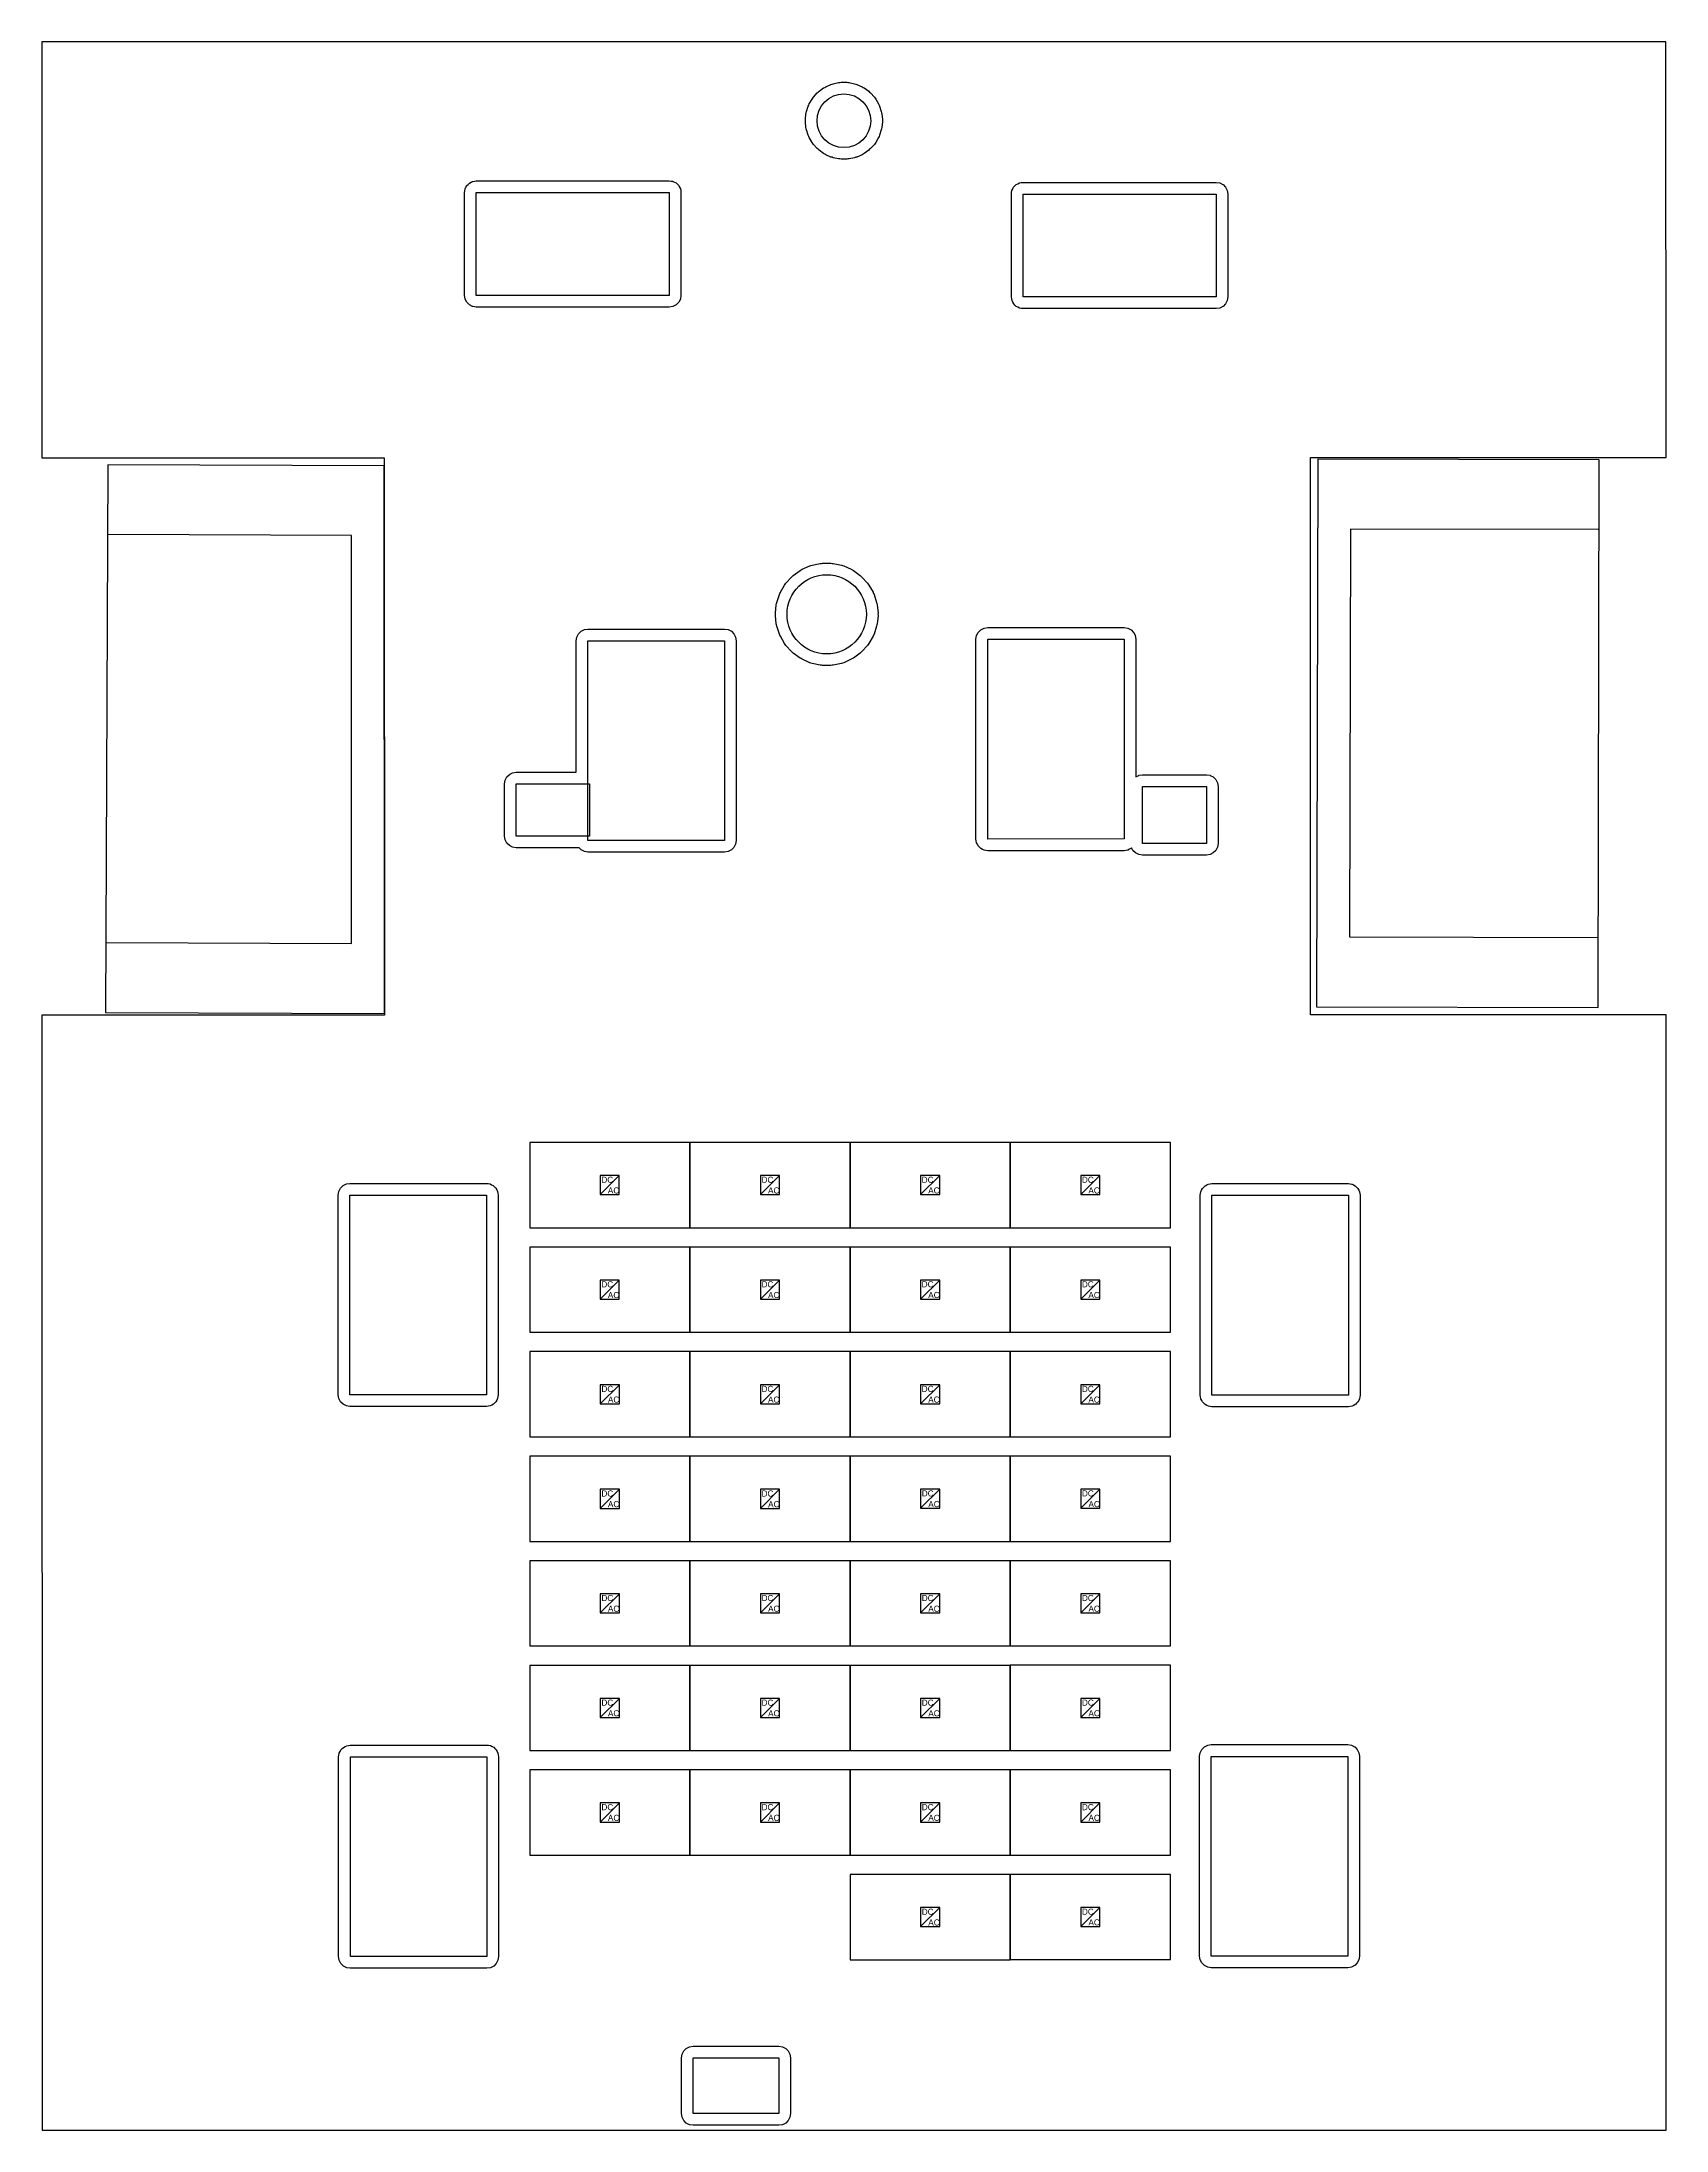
# Model space of a CAD drawing. Header units: feet. Extents: x -34.6 to 35.2, y -3.5 to 86.2.
import ezdxf

# ---------------------------------------------------------------- set-up
doc = ezdxf.new("R2010")
doc.units = ezdxf.units.FT
for name, color, linetype in [('Buildings', 7, 'CONTINUOUS'), ('Modules', 7, 'CONTINUOUS'), ('Obstructions', 7, 'CONTINUOUS'), ('Setbacks', 7, 'CONTINUOUS')]:
    doc.layers.add(name, color=color, linetype=linetype)

msp = doc.modelspace()

# ---------------------------------------------------------------- texts
at = {"layer": 'Modules'}
for s, p in [('DC', (-10.571, 37.205)), ('AC', (-10.292, 36.746)), ('DC', (-3.687, 37.205)), ('AC', (-3.408, 36.746)), ('DC', (3.196, 37.205)), ('AC', (3.475, 36.746)), ('DC', (10.079, 37.205)), ('AC', (10.358, 36.746)), ('DC', (-10.571, 32.709)), ('AC', (-10.292, 32.25)), ('DC', (-3.687, 32.709)), ('AC', (-3.408, 32.25)), ('DC', (3.196, 32.713)), ('AC', (3.475, 32.253)), ('DC', (10.079, 32.713)), ('AC', (10.358, 32.253)), ('DC', (-10.568, 28.217)), ('AC', (-10.289, 27.757)), ('DC', (-3.687, 28.217)), ('AC', (-3.408, 27.757)), ('DC', (3.196, 28.217)), ('AC', (3.475, 27.757)), ('DC', (10.079, 28.217)), ('AC', (10.358, 27.757)), ('DC', (-10.568, 23.721)), ('AC', (-10.289, 23.262)), ('DC', (-3.684, 23.721)), ('AC', (-3.405, 23.262)), ('DC', (3.199, 23.725)), ('AC', (3.478, 23.265)), ('DC', (10.082, 23.725)), ('AC', (10.361, 23.265)), ('DC', (-10.568, 19.229)), ('AC', (-10.289, 18.769)), ('DC', (-3.684, 19.229)), ('AC', (-3.405, 18.769)), ('DC', (3.199, 19.229)), ('AC', (3.478, 18.769)), ('DC', (10.082, 19.229)), ('AC', (10.361, 18.769)), ('DC', (-10.568, 14.733)), ('AC', (-10.289, 14.274)), ('DC', (-3.684, 14.733)), ('AC', (-3.405, 14.274)), ('DC', (3.199, 14.733)), ('AC', (3.478, 14.274)), ('DC', (10.082, 14.736)), ('AC', (10.361, 14.277)), ('DC', (-10.568, 10.241)), ('AC', (-10.289, 9.781)), ('DC', (-3.684, 10.241)), ('AC', (-3.405, 9.781)), ('DC', (3.199, 10.241)), ('AC', (3.478, 9.781)), ('DC', (10.082, 10.241)), ('AC', (10.361, 9.781)), ('DC', (3.199, 5.745)), ('AC', (3.478, 5.285)), ('DC', (10.082, 5.748)), ('AC', (10.361, 5.289))]:
    msp.add_text(s, height=0.2625, rotation=0.00696, dxfattribs=at).set_placement(p)

# ---------------------------------------------------------------- linework, layer by layer
at = {"layer": 'Buildings', "color": 252}
for p, q in [((35.179, 86.244), (-34.619, 86.236)), ((-34.619, 86.236), (-34.617, 68.368)), ((35.181, 68.377), (35.179, 86.244)), ((-34.617, 68.368), (-19.9, 68.37)), ((-19.9, 68.37), (-19.897, 44.413)), ((19.901, 68.375), (35.181, 68.377)), ((19.904, 44.418), (19.901, 68.375)), ((20.215, 68.309), (20.164, 44.77)), ((32.311, 68.283), (20.215, 68.309)), ((32.26, 44.744), (32.311, 68.283)), ((-31.781, 68.067), (-31.881, 44.529)), ((-19.9, 68.017), (-31.781, 68.067)), ((-19.897, 44.478), (-19.9, 68.017)), ((-19.897, 44.413), (-34.614, 44.411)), ((-34.614, 44.411), (-34.608, -3.513)), ((-31.881, 44.529), (-19.897, 44.478)), ((35.184, 44.42), (19.904, 44.418)), ((20.164, 44.77), (32.26, 44.744)), ((35.19, -3.505), (35.184, 44.42)), ((-34.608, -3.513), (35.19, -3.505))]:
    msp.add_line(p, q, dxfattribs=at)
at = {"layer": 'Modules', "color": 254}
for p, q in [((-6.768, 38.937), (-13.652, 38.936)), ((-13.652, 38.936), (-13.651, 35.276)), ((0.115, 38.937), (-6.768, 38.936)), ((-6.768, 35.277), (-6.768, 38.937)), ((-6.768, 38.936), (-6.768, 35.276)), ((6.998, 38.937), (0.115, 38.936)), ((0.115, 35.277), (0.115, 38.937)), ((0.115, 38.936), (0.116, 35.276)), ((6.999, 35.277), (6.998, 38.937)), ((13.882, 38.937), (6.998, 38.936)), ((6.998, 38.936), (6.999, 35.276)), ((13.882, 35.277), (13.882, 38.937)), ((-9.8, 37.517), (-10.62, 37.517)), ((-10.62, 37.517), (-10.62, 36.696)), ((-10.62, 36.696), (-9.8, 37.517)), ((-9.8, 36.696), (-9.8, 37.517)), ((-2.916, 37.517), (-3.737, 37.517)), ((-3.737, 37.517), (-3.736, 36.696)), ((-3.736, 36.696), (-2.916, 37.517)), ((-2.916, 36.696), (-2.916, 37.517)), ((3.967, 37.517), (3.147, 37.517)), ((3.147, 37.517), (3.147, 36.696)), ((3.147, 36.696), (3.967, 37.517)), ((3.967, 36.696), (3.967, 37.517)), ((10.85, 37.517), (10.03, 37.517)), ((10.03, 37.517), (10.03, 36.696)), ((10.03, 36.696), (10.85, 37.517)), ((10.85, 36.696), (10.85, 37.517)), ((-10.62, 36.696), (-9.8, 36.696)), ((-3.736, 36.696), (-2.916, 36.696)), ((3.147, 36.696), (3.967, 36.696)), ((10.03, 36.696), (10.85, 36.696)), ((-13.651, 35.276), (-6.768, 35.277)), ((-6.768, 35.276), (0.115, 35.277)), ((0.116, 35.276), (6.999, 35.277)), ((6.999, 35.276), (13.882, 35.277)), ((-13.652, 34.441), (-13.651, 30.78)), ((-6.768, 34.441), (-13.652, 34.441)), ((-6.768, 30.781), (-6.768, 34.441)), ((-6.768, 34.441), (-6.768, 30.78)), ((0.115, 34.441), (-6.768, 34.441)), ((6.998, 34.445), (0.115, 34.444)), ((0.115, 34.444), (0.116, 30.783)), ((0.115, 30.781), (0.115, 34.441)), ((6.999, 30.784), (6.998, 34.445)), ((13.882, 34.445), (6.998, 34.444)), ((6.998, 34.444), (6.999, 30.783)), ((13.882, 30.784), (13.882, 34.445)), ((-9.8, 33.021), (-10.62, 33.021)), ((-10.62, 33.021), (-10.62, 32.2)), ((-10.62, 32.2), (-9.8, 33.021)), ((-9.8, 32.201), (-9.8, 33.021)), ((-2.916, 33.021), (-3.737, 33.021)), ((-3.737, 33.021), (-3.736, 32.2)), ((-3.736, 32.2), (-2.916, 33.021)), ((-2.916, 32.201), (-2.916, 33.021)), ((3.967, 33.024), (3.147, 33.024)), ((3.147, 33.024), (3.147, 32.204)), ((3.147, 32.204), (3.967, 33.024)), ((3.967, 32.204), (3.967, 33.024)), ((10.85, 33.024), (10.03, 33.024)), ((10.03, 33.024), (10.03, 32.204)), ((10.03, 32.204), (10.85, 33.024)), ((10.85, 32.204), (10.85, 33.024)), ((-10.62, 32.2), (-9.8, 32.201)), ((-3.736, 32.2), (-2.916, 32.201)), ((3.147, 32.204), (3.967, 32.204)), ((10.03, 32.204), (10.85, 32.204)), ((-13.651, 30.78), (-6.768, 30.781)), ((-6.768, 30.78), (0.115, 30.781)), ((0.116, 30.783), (6.999, 30.784)), ((6.999, 30.783), (13.882, 30.784)), ((-6.765, 29.949), (-13.649, 29.948)), ((-13.649, 29.948), (-13.648, 26.288)), ((0.115, 29.949), (-6.768, 29.948)), ((-6.768, 29.948), (-6.768, 26.288)), ((-6.765, 26.288), (-6.765, 29.949)), ((6.998, 29.949), (0.115, 29.948)), ((0.115, 26.288), (0.115, 29.949)), ((0.115, 29.948), (0.116, 26.288)), ((13.882, 29.949), (6.998, 29.948)), ((6.999, 26.288), (6.998, 29.949)), ((6.998, 29.948), (6.999, 26.288)), ((13.882, 26.288), (13.882, 29.949)), ((-9.797, 28.529), (-10.617, 28.528)), ((-10.617, 27.708), (-9.797, 28.529)), ((-10.617, 28.528), (-10.617, 27.708)), ((-9.797, 27.708), (-9.797, 28.529)), ((-2.916, 28.529), (-3.737, 28.528)), ((-3.737, 28.528), (-3.736, 27.708)), ((-3.736, 27.708), (-2.916, 28.529)), ((-2.916, 27.708), (-2.916, 28.529)), ((3.967, 28.529), (3.147, 28.528)), ((3.147, 27.708), (3.967, 28.529)), ((3.147, 28.528), (3.147, 27.708)), ((3.967, 27.708), (3.967, 28.529)), ((10.85, 28.529), (10.03, 28.528)), ((10.03, 27.708), (10.85, 28.529)), ((10.03, 28.528), (10.03, 27.708)), ((10.85, 27.708), (10.85, 28.529)), ((-10.617, 27.708), (-9.797, 27.708)), ((-3.736, 27.708), (-2.916, 27.708)), ((3.147, 27.708), (3.967, 27.708)), ((10.03, 27.708), (10.85, 27.708)), ((-13.648, 26.288), (-6.765, 26.288)), ((-6.768, 26.288), (0.115, 26.288)), ((0.116, 26.288), (6.999, 26.288)), ((6.999, 26.288), (13.882, 26.288)), ((-6.765, 25.453), (-13.649, 25.452)), ((-13.649, 25.452), (-13.648, 21.792)), ((-6.765, 21.793), (-6.765, 25.453)), ((0.118, 25.453), (-6.765, 25.452)), ((-6.765, 25.452), (-6.765, 21.792)), ((7.001, 25.457), (0.118, 25.456)), ((0.118, 25.456), (0.118, 21.795)), ((0.118, 21.793), (0.118, 25.453)), ((7.002, 21.796), (7.001, 25.457)), ((13.885, 25.457), (7.001, 25.456)), ((7.001, 25.456), (7.002, 21.795)), ((13.885, 21.796), (13.885, 25.457)), ((-9.797, 24.033), (-10.617, 24.033)), ((-10.617, 24.033), (-10.617, 23.212)), ((-10.617, 23.212), (-9.797, 24.033)), ((-9.797, 23.212), (-9.797, 24.033)), ((-2.913, 24.033), (-3.734, 24.033)), ((-3.734, 24.033), (-3.734, 23.212)), ((-3.734, 23.212), (-2.913, 24.033)), ((-2.913, 23.212), (-2.913, 24.033)), ((3.97, 24.036), (3.15, 24.036)), ((3.15, 24.036), (3.15, 23.216)), ((3.15, 23.216), (3.97, 24.036)), ((3.97, 23.216), (3.97, 24.036)), ((10.853, 24.036), (10.033, 24.036)), ((10.033, 24.036), (10.033, 23.216)), ((10.033, 23.216), (10.853, 24.036)), ((10.853, 23.216), (10.853, 24.036)), ((-10.617, 23.212), (-9.797, 23.212)), ((-3.734, 23.212), (-2.913, 23.212)), ((3.15, 23.216), (3.97, 23.216)), ((10.033, 23.216), (10.853, 23.216)), ((-13.648, 21.792), (-6.765, 21.793)), ((-6.765, 21.792), (0.118, 21.793)), ((0.118, 21.795), (7.002, 21.796)), ((7.002, 21.795), (13.885, 21.796)), ((-6.765, 20.961), (-13.649, 20.96)), ((-13.649, 20.96), (-13.648, 17.3)), ((0.118, 20.961), (-6.765, 20.96)), ((-6.765, 17.3), (-6.765, 20.961)), ((-6.765, 20.96), (-6.765, 17.3)), ((7.001, 20.961), (0.118, 20.96)), ((0.118, 17.3), (0.118, 20.961)), ((0.118, 20.96), (0.118, 17.3)), ((13.885, 20.961), (7.001, 20.96)), ((7.002, 17.3), (7.001, 20.961)), ((7.001, 20.96), (7.002, 17.3)), ((13.885, 17.3), (13.885, 20.961)), ((-9.797, 19.54), (-10.617, 19.54)), ((-10.617, 19.54), (-10.617, 18.72)), ((-10.617, 18.72), (-9.797, 19.54)), ((-9.797, 18.72), (-9.797, 19.54)), ((-2.913, 19.54), (-3.734, 19.54)), ((-3.734, 19.54), (-3.734, 18.72)), ((-3.734, 18.72), (-2.913, 19.54)), ((-2.913, 18.72), (-2.913, 19.54)), ((3.97, 19.54), (3.15, 19.54)), ((3.15, 19.54), (3.15, 18.72)), ((3.15, 18.72), (3.97, 19.54)), ((3.97, 18.72), (3.97, 19.54)), ((10.853, 19.54), (10.033, 19.54)), ((10.033, 19.54), (10.033, 18.72)), ((10.033, 18.72), (10.853, 19.54)), ((10.853, 18.72), (10.853, 19.54)), ((-10.617, 18.72), (-9.797, 18.72)), ((-3.734, 18.72), (-2.913, 18.72)), ((3.15, 18.72), (3.97, 18.72)), ((10.033, 18.72), (10.853, 18.72)), ((-13.648, 17.3), (-6.765, 17.3)), ((-6.765, 17.3), (0.118, 17.3)), ((0.118, 17.3), (7.002, 17.3)), ((7.002, 17.3), (13.885, 17.3)), ((-6.765, 16.465), (-13.649, 16.464)), ((-13.649, 16.464), (-13.648, 12.804)), ((-6.765, 12.804), (-6.765, 16.465)), ((0.118, 16.465), (-6.765, 16.464)), ((-6.765, 16.464), (-6.765, 12.804)), ((0.118, 12.804), (0.118, 16.465)), ((7.001, 16.465), (0.118, 16.464)), ((0.118, 16.464), (0.118, 12.804)), ((13.885, 16.469), (7.001, 16.468)), ((7.001, 16.468), (7.002, 12.807)), ((7.002, 12.804), (7.001, 16.465)), ((13.885, 12.808), (13.885, 16.469)), ((-9.797, 15.045), (-10.617, 15.044)), ((-10.617, 14.224), (-9.797, 15.045)), ((-10.617, 15.044), (-10.617, 14.224)), ((-9.797, 14.224), (-9.797, 15.045)), ((-2.913, 15.045), (-3.734, 15.044)), ((-3.734, 14.224), (-2.913, 15.045)), ((-3.734, 15.044), (-3.734, 14.224)), ((-2.913, 14.224), (-2.913, 15.045)), ((3.97, 15.045), (3.15, 15.044)), ((3.15, 14.224), (3.97, 15.045)), ((3.15, 15.044), (3.15, 14.224)), ((3.97, 14.224), (3.97, 15.045)), ((10.853, 15.048), (10.033, 15.048)), ((10.033, 15.048), (10.033, 14.228)), ((10.033, 14.228), (10.853, 15.048)), ((10.853, 14.228), (10.853, 15.048)), ((-10.617, 14.224), (-9.797, 14.224)), ((-3.734, 14.224), (-2.913, 14.224)), ((3.15, 14.224), (3.97, 14.224)), ((10.033, 14.228), (10.853, 14.228)), ((-13.648, 12.804), (-6.765, 12.804)), ((-6.765, 12.804), (0.118, 12.804)), ((0.118, 12.804), (7.002, 12.804)), ((7.002, 12.807), (13.885, 12.808)), ((-6.765, 11.973), (-13.649, 11.972)), ((-13.649, 11.972), (-13.648, 8.311)), ((0.118, 11.973), (-6.765, 11.972)), ((-6.765, 8.312), (-6.765, 11.973)), ((-6.765, 11.972), (-6.765, 8.311)), ((7.001, 11.973), (0.118, 11.972)), ((0.118, 8.312), (0.118, 11.973)), ((0.118, 11.972), (0.118, 8.311)), ((13.885, 11.973), (7.001, 11.972)), ((7.002, 8.312), (7.001, 11.973)), ((7.001, 11.972), (7.002, 8.311)), ((13.885, 8.312), (13.885, 11.973)), ((-9.797, 10.552), (-10.617, 10.552)), ((-10.617, 10.552), (-10.617, 9.732)), ((-10.617, 9.732), (-9.797, 10.552)), ((-9.797, 9.732), (-9.797, 10.552)), ((-2.913, 10.552), (-3.734, 10.552)), ((-3.734, 10.552), (-3.734, 9.732)), ((-3.734, 9.732), (-2.913, 10.552)), ((-2.913, 9.732), (-2.913, 10.552)), ((3.97, 10.552), (3.15, 10.552)), ((3.15, 10.552), (3.15, 9.732)), ((3.15, 9.732), (3.97, 10.552)), ((3.97, 9.732), (3.97, 10.552)), ((10.853, 10.552), (10.033, 10.552)), ((10.033, 10.552), (10.033, 9.732)), ((10.033, 9.732), (10.853, 10.552)), ((10.853, 9.732), (10.853, 10.552)), ((-10.617, 9.732), (-9.797, 9.732)), ((-3.734, 9.732), (-2.913, 9.732)), ((3.15, 9.732), (3.97, 9.732)), ((10.033, 9.732), (10.853, 9.732)), ((-13.648, 8.311), (-6.765, 8.312)), ((-6.765, 8.311), (0.118, 8.312)), ((0.118, 8.311), (7.002, 8.312)), ((7.002, 8.311), (13.885, 8.312)), ((7.001, 7.477), (0.118, 7.476)), ((0.118, 7.476), (0.118, 3.816)), ((13.885, 7.481), (7.001, 7.48)), ((7.001, 7.48), (7.002, 3.819)), ((7.002, 3.816), (7.001, 7.477)), ((13.885, 3.82), (13.885, 7.481)), ((3.97, 6.056), (3.15, 6.056)), ((3.15, 6.056), (3.15, 5.236)), ((3.15, 5.236), (3.97, 6.056)), ((3.97, 5.236), (3.97, 6.056)), ((10.853, 6.06), (10.033, 6.06)), ((10.033, 6.06), (10.033, 5.24)), ((10.033, 5.24), (10.853, 6.06)), ((10.853, 5.24), (10.853, 6.06)), ((3.15, 5.236), (3.97, 5.236)), ((10.033, 5.24), (10.853, 5.24)), ((0.118, 3.816), (7.002, 3.816)), ((7.002, 3.819), (13.885, 3.82))]:
    msp.add_line(p, q, dxfattribs=at)
at = {"layer": 'Obstructions', "color": 252}
for p, q in [((-15.946, 79.764), (-7.654, 79.768)), ((-15.946, 75.345), (-15.946, 79.764)), ((-7.654, 79.768), (-7.654, 75.345)), ((7.552, 79.699), (15.847, 79.699)), ((7.554, 75.279), (7.552, 79.699)), ((15.847, 79.699), (15.847, 75.279)), ((-7.654, 75.345), (-15.946, 75.345)), ((15.847, 75.279), (7.554, 75.279)), ((-11.146, 60.503), (-5.281, 60.503)), ((-11.146, 51.916), (-11.146, 60.503)), ((-5.281, 60.503), (-5.281, 51.916)), ((6.031, 60.565), (11.896, 60.565)), ((6.031, 51.978), (6.031, 60.565)), ((11.896, 60.565), (11.896, 51.982)), ((-14.228, 54.352), (-11.088, 54.352)), ((-14.228, 52.102), (-14.228, 54.352)), ((-11.088, 54.352), (-11.088, 52.102)), ((12.678, 54.239), (15.43, 54.239)), ((12.678, 51.788), (12.678, 54.239)), ((15.43, 54.239), (15.43, 51.788)), ((-11.088, 52.102), (-14.228, 52.102)), ((-5.281, 51.916), (-11.146, 51.916)), ((11.896, 51.982), (6.031, 51.978)), ((15.43, 51.788), (12.678, 51.788)), ((-21.374, 36.679), (-15.512, 36.679)), ((-21.374, 28.093), (-21.374, 36.679)), ((-15.512, 36.679), (-15.509, 28.093)), ((15.666, 36.668), (21.531, 36.668)), ((15.669, 28.082), (15.666, 36.668)), ((21.531, 36.668), (21.534, 28.082)), ((-15.509, 28.093), (-21.374, 28.093)), ((21.534, 28.082), (15.669, 28.082)), ((-21.359, 12.534), (-15.494, 12.538)), ((-21.359, 3.952), (-21.359, 12.534)), ((-15.494, 12.538), (-15.494, 3.952)), ((15.64, 12.556), (21.505, 12.556)), ((15.64, 3.97), (15.64, 12.556)), ((21.505, 12.556), (21.505, 3.97)), ((-15.494, 3.952), (-21.359, 3.952)), ((21.505, 3.97), (15.64, 3.97)), ((-6.627, -0.402), (-2.944, -0.402)), ((-6.627, -2.798), (-6.627, -0.402)), ((-2.944, -0.402), (-2.944, -2.798)), ((-2.944, -2.798), (-6.627, -2.798))]:
    msp.add_line(p, q, dxfattribs=at)
for centre, radius in [((-0.149, 82.85), 1.155), ((-0.887, 61.638), 1.703)]:
    msp.add_circle(centre, radius, dxfattribs=at)
at = {"layer": 'Setbacks', "color": 2}
for p, q in [((-0.931, 84.311), (-0.71, 84.409)), ((-0.71, 84.409), (-0.66, 84.423)), ((-0.71, 84.409), (-0.71, 84.409)), ((-0.66, 84.423), (-0.611, 84.441)), ((-0.611, 84.441), (-0.61, 84.441)), ((-0.61, 84.441), (-0.374, 84.492)), ((-0.374, 84.492), (-0.322, 84.494)), ((-0.374, 84.492), (-0.374, 84.492)), ((-0.322, 84.494), (-0.27, 84.503)), ((-0.27, 84.503), (-0.27, 84.503)), ((-0.27, 84.503), (-0.028, 84.503)), ((-0.028, 84.503), (-0.028, 84.503)), ((-0.028, 84.503), (0.024, 84.494)), ((0.024, 84.494), (0.076, 84.492)), ((0.076, 84.492), (0.077, 84.492)), ((0.077, 84.492), (0.313, 84.441)), ((0.313, 84.441), (0.313, 84.441)), ((0.313, 84.441), (0.362, 84.423)), ((0.362, 84.423), (0.412, 84.409)), ((0.412, 84.409), (0.413, 84.409)), ((0.413, 84.409), (0.633, 84.311)), ((-1.757, 83.246), (-1.683, 83.476)), ((-1.683, 83.476), (-1.659, 83.523)), ((-1.683, 83.476), (-1.683, 83.476)), ((-1.659, 83.523), (-1.64, 83.572)), ((-1.64, 83.572), (-1.519, 83.781)), ((-1.64, 83.572), (-1.64, 83.572)), ((-1.519, 83.782), (-1.486, 83.822)), ((-1.519, 83.781), (-1.519, 83.782)), ((-1.486, 83.822), (-1.458, 83.866)), ((-1.458, 83.866), (-1.457, 83.866)), ((-1.457, 83.866), (-1.296, 84.046)), ((-1.296, 84.046), (-1.295, 84.046)), ((-1.295, 84.046), (-1.255, 84.079)), ((-1.255, 84.079), (-1.218, 84.116)), ((-1.218, 84.116), (-1.022, 84.258)), ((-1.218, 84.116), (-1.218, 84.116)), ((-1.022, 84.258), (-0.975, 84.282)), ((-1.022, 84.258), (-1.022, 84.258)), ((-0.975, 84.282), (-0.932, 84.31)), ((-0.932, 84.31), (-0.931, 84.311)), ((0.633, 84.311), (0.634, 84.31)), ((0.634, 84.31), (0.678, 84.282)), ((0.678, 84.282), (0.724, 84.258)), ((0.724, 84.258), (0.725, 84.258)), ((0.725, 84.258), (0.92, 84.116)), ((0.92, 84.116), (0.92, 84.116)), ((0.92, 84.116), (0.957, 84.079)), ((0.957, 84.079), (0.998, 84.046)), ((0.998, 84.046), (0.998, 84.046)), ((0.998, 84.046), (1.16, 83.866)), ((1.16, 83.866), (1.16, 83.866)), ((1.16, 83.866), (1.189, 83.822)), ((1.189, 83.822), (1.221, 83.782)), ((1.221, 83.782), (1.222, 83.781)), ((1.222, 83.781), (1.342, 83.572)), ((1.342, 83.572), (1.343, 83.572)), ((1.343, 83.572), (1.361, 83.523)), ((1.361, 83.523), (1.385, 83.476)), ((1.385, 83.476), (1.385, 83.476)), ((1.385, 83.476), (1.46, 83.246)), ((-1.805, 82.903), (-1.779, 83.143)), ((-1.802, 82.85), (-1.805, 82.903)), ((-1.805, 82.903), (-1.805, 82.903)), ((-1.805, 82.798), (-1.802, 82.85)), ((-1.779, 82.558), (-1.805, 82.798)), ((-1.805, 82.798), (-1.805, 82.798)), ((-1.779, 83.144), (-1.766, 83.194)), ((-1.779, 83.143), (-1.779, 83.144)), ((-1.766, 83.194), (-1.758, 83.246)), ((-1.758, 83.246), (-1.757, 83.246)), ((1.46, 83.246), (1.46, 83.246)), ((1.46, 83.246), (1.468, 83.194)), ((1.468, 83.194), (1.482, 83.144)), ((1.482, 83.144), (1.482, 83.143)), ((1.482, 83.143), (1.507, 82.903)), ((1.507, 82.798), (1.482, 82.558)), ((1.507, 82.903), (1.504, 82.85)), ((1.504, 82.85), (1.507, 82.798)), ((1.507, 82.903), (1.507, 82.903)), ((1.507, 82.798), (1.507, 82.798)), ((-1.779, 82.557), (-1.779, 82.558)), ((-1.766, 82.507), (-1.779, 82.557)), ((-1.758, 82.455), (-1.766, 82.507)), ((-1.757, 82.455), (-1.758, 82.455)), ((-1.683, 82.225), (-1.757, 82.455)), ((-1.659, 82.178), (-1.683, 82.225)), ((-1.683, 82.225), (-1.683, 82.225)), ((-1.64, 82.129), (-1.659, 82.178)), ((-1.519, 81.92), (-1.64, 82.129)), ((-1.64, 82.129), (-1.64, 82.129)), ((-1.519, 81.919), (-1.519, 81.92)), ((-1.486, 81.879), (-1.519, 81.919)), ((-1.458, 81.835), (-1.486, 81.879)), ((-1.457, 81.835), (-1.458, 81.835)), ((-1.296, 81.655), (-1.457, 81.835)), ((1.16, 81.835), (0.998, 81.655)), ((1.189, 81.879), (1.16, 81.835)), ((1.16, 81.835), (1.16, 81.835)), ((1.221, 81.919), (1.189, 81.879)), ((1.222, 81.92), (1.221, 81.919)), ((1.342, 82.129), (1.222, 81.92)), ((1.343, 82.129), (1.342, 82.129)), ((1.361, 82.178), (1.343, 82.129)), ((1.385, 82.225), (1.361, 82.178)), ((1.46, 82.455), (1.385, 82.225)), ((1.385, 82.225), (1.385, 82.225)), ((1.468, 82.507), (1.46, 82.455)), ((1.46, 82.455), (1.46, 82.455)), ((1.482, 82.557), (1.468, 82.507)), ((1.482, 82.558), (1.482, 82.557)), ((-1.295, 81.655), (-1.296, 81.655)), ((-1.255, 81.622), (-1.295, 81.655)), ((-1.218, 81.585), (-1.255, 81.622)), ((-1.022, 81.443), (-1.218, 81.585)), ((-1.218, 81.585), (-1.218, 81.585)), ((-0.975, 81.419), (-1.022, 81.443)), ((-1.022, 81.443), (-1.022, 81.443)), ((-0.932, 81.391), (-0.975, 81.419)), ((-0.931, 81.39), (-0.932, 81.391)), ((-0.71, 81.292), (-0.931, 81.39)), ((-0.66, 81.278), (-0.71, 81.292)), ((-0.71, 81.292), (-0.71, 81.292)), ((-0.611, 81.26), (-0.66, 81.278)), ((-0.61, 81.26), (-0.611, 81.26)), ((-0.374, 81.209), (-0.61, 81.26)), ((-0.322, 81.207), (-0.374, 81.209)), ((-0.374, 81.209), (-0.374, 81.209)), ((-0.27, 81.198), (-0.322, 81.207)), ((-0.028, 81.198), (-0.27, 81.198)), ((-0.27, 81.198), (-0.27, 81.198)), ((0.024, 81.207), (-0.028, 81.198)), ((-0.028, 81.198), (-0.028, 81.198)), ((0.076, 81.209), (0.024, 81.207)), ((0.077, 81.209), (0.076, 81.209)), ((0.313, 81.26), (0.077, 81.209)), ((0.362, 81.278), (0.313, 81.26)), ((0.313, 81.26), (0.313, 81.26)), ((0.412, 81.292), (0.362, 81.278)), ((0.413, 81.292), (0.412, 81.292)), ((0.633, 81.39), (0.413, 81.292)), ((0.634, 81.391), (0.633, 81.39)), ((0.678, 81.419), (0.634, 81.391)), ((0.724, 81.443), (0.678, 81.419)), ((0.725, 81.443), (0.724, 81.443)), ((0.92, 81.585), (0.725, 81.443)), ((0.957, 81.622), (0.92, 81.585)), ((0.92, 81.585), (0.92, 81.585)), ((0.998, 81.655), (0.957, 81.622)), ((0.998, 81.655), (0.998, 81.655)), ((-16.437, 79.842), (-16.425, 79.919)), ((-16.425, 79.92), (-16.389, 79.99)), ((-16.425, 79.92), (-16.425, 79.92)), ((-16.425, 79.92), (-16.425, 79.92)), ((-16.425, 79.919), (-16.425, 79.92)), ((-16.425, 79.92), (-16.425, 79.92)), ((-16.389, 79.99), (-16.354, 80.06)), ((-16.354, 80.06), (-16.354, 80.06)), ((-16.354, 80.06), (-16.354, 80.06)), ((-16.354, 80.06), (-16.353, 80.06)), ((-16.353, 80.061), (-16.298, 80.116)), ((-16.353, 80.06), (-16.353, 80.061)), ((-16.298, 80.116), (-16.243, 80.171)), ((-16.243, 80.171), (-16.242, 80.171)), ((-16.242, 80.172), (-16.172, 80.207)), ((-16.242, 80.171), (-16.242, 80.172)), ((-16.242, 80.172), (-16.242, 80.172)), ((-16.242, 80.171), (-16.242, 80.171)), ((-16.172, 80.207), (-16.103, 80.243)), ((-16.103, 80.243), (-16.102, 80.243)), ((-16.102, 80.243), (-16.102, 80.243)), ((-16.102, 80.243), (-16.102, 80.243)), ((-16.102, 80.243), (-16.101, 80.243)), ((-16.101, 80.243), (-16.024, 80.255)), ((-16.024, 80.255), (-15.947, 80.268)), ((-15.947, 80.268), (-7.654, 80.271)), ((-15.947, 80.268), (-15.947, 80.268)), ((-7.654, 80.271), (-7.654, 80.271)), ((-7.654, 80.271), (-7.654, 80.271)), ((-7.654, 80.271), (-7.653, 80.271)), ((-7.653, 80.271), (-7.576, 80.259)), ((-7.576, 80.259), (-7.499, 80.247)), ((-7.499, 80.247), (-7.498, 80.247)), ((-7.498, 80.247), (-7.498, 80.247)), ((-7.498, 80.247), (-7.498, 80.247)), ((-7.498, 80.247), (-7.498, 80.246)), ((-7.498, 80.246), (-7.428, 80.211)), ((-7.428, 80.211), (-7.358, 80.176)), ((-7.358, 80.176), (-7.358, 80.175)), ((-7.358, 80.175), (-7.358, 80.175)), ((-7.358, 80.175), (-7.358, 80.175)), ((-7.358, 80.175), (-7.357, 80.175)), ((-7.357, 80.175), (-7.302, 80.119)), ((-7.302, 80.119), (-7.247, 80.064)), ((-7.247, 80.064), (-7.247, 80.064)), ((-7.247, 80.064), (-7.247, 80.064)), ((-7.247, 80.064), (-7.246, 80.064)), ((-7.246, 80.064), (-7.246, 80.063)), ((-7.246, 80.063), (-7.211, 79.994)), ((-7.211, 79.994), (-7.175, 79.924)), ((-7.175, 79.924), (-7.175, 79.924)), ((-7.175, 79.924), (-7.175, 79.924)), ((-7.175, 79.924), (-7.175, 79.924)), ((-7.175, 79.924), (-7.175, 79.923)), ((-7.175, 79.923), (-7.163, 79.846)), ((7.073, 79.855), (7.109, 79.924)), ((7.109, 79.924), (7.144, 79.994)), ((7.144, 79.994), (7.145, 79.995)), ((7.144, 79.994), (7.144, 79.994)), ((7.144, 79.994), (7.144, 79.994)), ((7.144, 79.994), (7.144, 79.994)), ((7.145, 79.995), (7.2, 80.05)), ((7.2, 80.05), (7.255, 80.105)), ((7.255, 80.105), (7.255, 80.106)), ((7.255, 80.106), (7.256, 80.106)), ((7.256, 80.106), (7.326, 80.141)), ((7.256, 80.106), (7.256, 80.106)), ((7.256, 80.106), (7.256, 80.106)), ((7.326, 80.141), (7.395, 80.177)), ((7.395, 80.177), (7.396, 80.177)), ((7.396, 80.177), (7.474, 80.19)), ((7.396, 80.177), (7.396, 80.177)), ((7.396, 80.177), (7.396, 80.177)), ((7.396, 80.177), (7.396, 80.177)), ((7.474, 80.19), (7.551, 80.202)), ((7.551, 80.202), (7.551, 80.202)), ((7.551, 80.202), (7.551, 80.202)), ((7.551, 80.202), (7.552, 80.202)), ((7.552, 80.202), (15.847, 80.202)), ((15.847, 80.202), (15.848, 80.202)), ((15.848, 80.202), (16.002, 80.177)), ((16.002, 80.177), (16.003, 80.177)), ((16.003, 80.177), (16.003, 80.177)), ((16.003, 80.177), (16.142, 80.106)), ((16.142, 80.106), (16.143, 80.106)), ((16.143, 80.106), (16.143, 80.105)), ((16.143, 80.105), (16.254, 79.995)), ((16.254, 79.995), (16.254, 79.994)), ((16.254, 79.994), (16.255, 79.994)), ((16.255, 79.994), (16.326, 79.855)), ((-16.45, 79.765), (-16.437, 79.842)), ((-16.45, 79.764), (-16.45, 79.765)), ((-16.45, 75.345), (-16.45, 79.764)), ((-7.163, 79.846), (-7.15, 79.769)), ((-7.15, 79.769), (-7.15, 79.768)), ((-7.15, 79.768), (-7.15, 79.768)), ((-7.15, 79.768), (-7.15, 79.768)), ((-7.15, 79.768), (-7.15, 75.345)), ((7.048, 79.699), (7.06, 79.776)), ((7.048, 79.698), (7.048, 79.699)), ((7.048, 79.699), (7.048, 79.699)), ((7.051, 75.279), (7.048, 79.698)), ((7.048, 79.698), (7.048, 79.698)), ((7.06, 79.776), (7.073, 79.853)), ((7.073, 79.854), (7.073, 79.855)), ((7.073, 79.853), (7.073, 79.854)), ((7.073, 79.854), (7.073, 79.854)), ((7.073, 79.854), (7.073, 79.854)), ((16.326, 79.855), (16.326, 79.854)), ((16.326, 79.854), (16.326, 79.854)), ((16.326, 79.854), (16.35, 79.699)), ((16.35, 79.699), (16.35, 79.699)), ((16.35, 79.699), (16.35, 75.279)), ((-16.425, 75.19), (-16.45, 75.345)), ((-16.45, 75.345), (-16.45, 75.345)), ((-16.425, 75.189), (-16.425, 75.19)), ((-16.425, 75.19), (-16.425, 75.19)), ((-16.354, 75.05), (-16.425, 75.189)), ((-16.353, 75.049), (-16.354, 75.05)), ((-16.243, 74.938), (-16.353, 75.049)), ((-16.353, 75.049), (-16.353, 75.049)), ((-16.242, 74.938), (-16.243, 74.938)), ((-16.102, 74.867), (-16.242, 74.938)), ((-16.242, 74.938), (-16.242, 74.938)), ((-16.101, 74.866), (-16.102, 74.867)), ((-16.102, 74.867), (-16.102, 74.867)), ((-15.947, 74.842), (-16.101, 74.866)), ((-15.946, 74.842), (-15.947, 74.842)), ((-7.654, 74.842), (-15.946, 74.842)), ((-7.653, 74.842), (-7.654, 74.842)), ((-7.499, 74.866), (-7.653, 74.842)), ((-7.498, 74.867), (-7.499, 74.866)), ((-7.358, 74.938), (-7.498, 74.867)), ((-7.498, 74.867), (-7.498, 74.867)), ((-7.357, 74.938), (-7.358, 74.938)), ((-7.358, 74.938), (-7.358, 74.938)), ((-7.247, 75.049), (-7.357, 74.938)), ((-7.246, 75.049), (-7.247, 75.049)), ((-7.175, 75.189), (-7.246, 75.05)), ((-7.246, 75.05), (-7.246, 75.049)), ((-7.15, 75.345), (-7.175, 75.19)), ((-7.175, 75.19), (-7.175, 75.19)), ((-7.175, 75.19), (-7.175, 75.189)), ((-7.15, 75.345), (-7.15, 75.345)), ((7.063, 75.202), (7.051, 75.279)), ((7.051, 75.279), (7.051, 75.279)), ((7.076, 75.124), (7.063, 75.202)), ((7.076, 75.123), (7.076, 75.124)), ((7.076, 75.124), (7.076, 75.124)), ((7.076, 75.124), (7.076, 75.124)), ((7.076, 75.124), (7.076, 75.124)), ((7.112, 75.054), (7.076, 75.123)), ((7.147, 74.984), (7.112, 75.054)), ((7.147, 74.983), (7.147, 74.984)), ((7.147, 74.984), (7.147, 74.984)), ((7.148, 74.983), (7.147, 74.983)), ((7.147, 74.983), (7.147, 74.983)), ((7.203, 74.928), (7.148, 74.983)), ((7.258, 74.873), (7.203, 74.928)), ((7.259, 74.872), (7.258, 74.873)), ((7.329, 74.836), (7.259, 74.872)), ((7.259, 74.872), (7.259, 74.872)), ((7.259, 74.872), (7.259, 74.872)), ((7.259, 74.872), (7.259, 74.872)), ((7.398, 74.801), (7.329, 74.836)), ((7.399, 74.801), (7.398, 74.801)), ((7.4, 74.801), (7.399, 74.801)), ((7.399, 74.801), (7.399, 74.801)), ((7.399, 74.801), (7.399, 74.801)), ((7.477, 74.788), (7.4, 74.801)), ((7.554, 74.776), (7.477, 74.788)), ((15.847, 74.776), (7.554, 74.776)), ((7.554, 74.776), (7.554, 74.776)), ((15.848, 74.776), (15.847, 74.776)), ((16.002, 74.801), (15.848, 74.776)), ((16.003, 74.801), (16.002, 74.801)), ((16.142, 74.872), (16.003, 74.801)), ((16.003, 74.801), (16.003, 74.801)), ((16.143, 74.872), (16.142, 74.872)), ((16.254, 74.983), (16.143, 74.873)), ((16.143, 74.873), (16.143, 74.872)), ((16.255, 74.984), (16.254, 74.984)), ((16.254, 74.984), (16.254, 74.983)), ((16.326, 75.123), (16.255, 74.984)), ((16.35, 75.279), (16.326, 75.124)), ((16.326, 75.124), (16.326, 75.124)), ((16.326, 75.124), (16.326, 75.123)), ((16.35, 75.279), (16.35, 75.279)), ((-21.312, 65.019), (-31.761, 65.064)), ((-21.31, 47.487), (-21.312, 65.019)), ((21.621, 65.302), (21.583, 47.77)), ((32.272, 65.279), (21.621, 65.302)), ((-1.618, 63.718), (-1.567, 63.732)), ((-1.567, 63.732), (-1.519, 63.751)), ((-1.519, 63.751), (-1.518, 63.751)), ((-1.518, 63.751), (-1.17, 63.825)), ((-1.17, 63.825), (-1.169, 63.825)), ((-1.169, 63.825), (-1.117, 63.828)), ((-1.117, 63.828), (-1.066, 63.836)), ((-1.066, 63.836), (-1.065, 63.836)), ((-1.065, 63.836), (-0.709, 63.836)), ((-0.709, 63.836), (-0.708, 63.836)), ((-0.708, 63.836), (-0.657, 63.828)), ((-0.657, 63.828), (-0.605, 63.825)), ((-0.605, 63.825), (-0.604, 63.825)), ((-0.604, 63.825), (-0.256, 63.751)), ((-0.256, 63.751), (-0.256, 63.751)), ((-0.256, 63.751), (-0.207, 63.732)), ((-0.207, 63.732), (-0.156, 63.718)), ((-2.879, 62.583), (-2.701, 62.891)), ((-2.701, 62.892), (-2.668, 62.932)), ((-2.701, 62.891), (-2.701, 62.892)), ((-2.668, 62.932), (-2.639, 62.976)), ((-2.639, 62.976), (-2.401, 63.241)), ((-2.639, 62.976), (-2.639, 62.976)), ((-2.401, 63.241), (-2.36, 63.274)), ((-2.401, 63.241), (-2.401, 63.241)), ((-2.36, 63.274), (-2.323, 63.311)), ((-2.323, 63.311), (-2.035, 63.521)), ((-2.323, 63.311), (-2.323, 63.311)), ((-2.035, 63.521), (-2.034, 63.521)), ((-2.034, 63.521), (-1.988, 63.545)), ((-1.988, 63.545), (-1.944, 63.573)), ((-1.944, 63.573), (-1.943, 63.573)), ((-1.943, 63.573), (-1.618, 63.718)), ((-1.618, 63.718), (-1.618, 63.718)), ((-0.156, 63.718), (-0.156, 63.718)), ((-0.156, 63.718), (0.169, 63.573)), ((0.169, 63.573), (0.17, 63.573)), ((0.17, 63.573), (0.214, 63.545)), ((0.214, 63.545), (0.26, 63.521)), ((0.26, 63.521), (0.261, 63.521)), ((0.261, 63.521), (0.549, 63.311)), ((0.549, 63.311), (0.549, 63.311)), ((0.549, 63.311), (0.586, 63.274)), ((0.586, 63.274), (0.626, 63.241)), ((0.626, 63.241), (0.627, 63.241)), ((0.627, 63.241), (0.865, 62.976)), ((0.865, 62.976), (0.865, 62.976)), ((0.865, 62.976), (0.894, 62.932)), ((0.894, 62.932), (0.927, 62.892)), ((0.927, 62.892), (0.927, 62.891)), ((0.927, 62.891), (1.105, 62.583)), ((-3.091, 61.691), (-3.054, 62.045)), ((-3.054, 62.046), (-3.04, 62.096)), ((-3.054, 62.045), (-3.054, 62.046)), ((-3.04, 62.096), (-3.032, 62.148)), ((-3.032, 62.148), (-2.922, 62.487)), ((-3.032, 62.148), (-3.032, 62.148)), ((-2.922, 62.487), (-2.898, 62.534)), ((-2.922, 62.487), (-2.922, 62.487)), ((-2.898, 62.534), (-2.879, 62.582)), ((-2.879, 62.582), (-2.879, 62.583)), ((1.105, 62.583), (1.105, 62.582)), ((1.105, 62.582), (1.124, 62.534)), ((1.124, 62.534), (1.148, 62.487)), ((1.148, 62.487), (1.148, 62.487)), ((1.148, 62.487), (1.258, 62.148)), ((1.258, 62.148), (1.258, 62.148)), ((1.258, 62.148), (1.266, 62.096)), ((1.266, 62.096), (1.28, 62.046)), ((1.28, 62.046), (1.28, 62.045)), ((1.28, 62.045), (1.317, 61.691)), ((-3.088, 61.638), (-3.091, 61.691)), ((-3.091, 61.691), (-3.091, 61.691)), ((-3.091, 61.586), (-3.088, 61.638)), ((-3.054, 61.232), (-3.091, 61.586)), ((-3.091, 61.586), (-3.091, 61.586)), ((-3.054, 61.231), (-3.054, 61.232)), ((-3.04, 61.181), (-3.054, 61.231)), ((-3.032, 61.129), (-3.04, 61.181)), ((-2.922, 60.79), (-3.032, 61.129)), ((-3.032, 61.129), (-3.032, 61.129)), ((1.258, 61.129), (1.148, 60.79)), ((1.266, 61.181), (1.258, 61.129)), ((1.258, 61.129), (1.258, 61.129)), ((1.28, 61.231), (1.266, 61.181)), ((1.317, 61.586), (1.28, 61.232)), ((1.28, 61.232), (1.28, 61.231)), ((1.317, 61.691), (1.314, 61.638)), ((1.314, 61.638), (1.317, 61.586)), ((1.317, 61.691), (1.317, 61.691)), ((1.317, 61.586), (1.317, 61.586)), ((5.736, 60.972), (5.875, 61.043)), ((5.875, 61.043), (5.876, 61.043)), ((5.876, 61.043), (6.031, 61.068)), ((5.876, 61.043), (5.876, 61.043)), ((6.031, 61.068), (6.031, 61.068)), ((6.031, 61.068), (11.896, 61.068)), ((11.896, 61.068), (11.897, 61.068)), ((11.897, 61.068), (12.051, 61.043)), ((12.051, 61.043), (12.052, 61.043)), ((12.052, 61.043), (12.052, 61.043)), ((12.052, 61.043), (12.192, 60.972)), ((-11.65, 60.503), (-11.625, 60.658)), ((-11.65, 54.856), (-11.65, 60.503)), ((-11.65, 60.503), (-11.65, 60.503)), ((-11.625, 60.659), (-11.554, 60.798)), ((-11.625, 60.658), (-11.625, 60.659)), ((-11.625, 60.658), (-11.625, 60.658)), ((-11.554, 60.798), (-11.553, 60.799)), ((-11.554, 60.798), (-11.554, 60.798)), ((-11.553, 60.799), (-11.443, 60.909)), ((-11.443, 60.909), (-11.442, 60.91)), ((-11.442, 60.91), (-11.302, 60.981)), ((-11.442, 60.91), (-11.442, 60.91)), ((-11.302, 60.981), (-11.302, 60.981)), ((-11.302, 60.981), (-11.301, 60.981)), ((-11.301, 60.981), (-11.147, 61.006)), ((-11.147, 61.006), (-11.146, 61.006)), ((-11.146, 61.006), (-5.281, 61.006)), ((-5.281, 61.006), (-5.281, 61.006)), ((-5.281, 61.006), (-5.126, 60.981)), ((-5.126, 60.981), (-5.126, 60.981)), ((-5.126, 60.981), (-5.125, 60.981)), ((-5.125, 60.981), (-4.986, 60.91)), ((-4.986, 60.91), (-4.986, 60.91)), ((-4.986, 60.91), (-4.985, 60.909)), ((-4.985, 60.909), (-4.875, 60.799)), ((-4.875, 60.799), (-4.874, 60.798)), ((-4.874, 60.798), (-4.874, 60.798)), ((-4.874, 60.798), (-4.803, 60.659)), ((-4.803, 60.659), (-4.803, 60.658)), ((-4.803, 60.658), (-4.803, 60.658)), ((-4.803, 60.658), (-4.778, 60.503)), ((-4.778, 60.503), (-4.778, 60.503)), ((-4.778, 60.503), (-4.778, 51.916)), ((-2.898, 60.743), (-2.922, 60.79)), ((-2.922, 60.79), (-2.922, 60.79)), ((-2.879, 60.694), (-2.898, 60.743)), ((-2.701, 60.386), (-2.879, 60.694)), ((-2.879, 60.694), (-2.879, 60.694)), ((-2.701, 60.385), (-2.701, 60.386)), ((-2.668, 60.345), (-2.701, 60.385)), ((-2.639, 60.301), (-2.668, 60.345)), ((-2.639, 60.3), (-2.639, 60.301)), ((-2.401, 60.036), (-2.639, 60.3)), ((0.865, 60.3), (0.627, 60.036)), ((0.894, 60.345), (0.865, 60.301)), ((0.865, 60.301), (0.865, 60.3)), ((0.927, 60.385), (0.894, 60.345)), ((1.105, 60.694), (0.927, 60.386)), ((0.927, 60.386), (0.927, 60.385)), ((1.124, 60.743), (1.105, 60.694)), ((1.105, 60.694), (1.105, 60.694)), ((1.148, 60.79), (1.124, 60.743)), ((1.148, 60.79), (1.148, 60.79)), ((5.528, 60.565), (5.553, 60.72)), ((5.528, 51.978), (5.528, 60.565)), ((5.528, 60.565), (5.528, 60.565)), ((5.553, 60.721), (5.624, 60.86)), ((5.553, 60.72), (5.553, 60.721)), ((5.553, 60.72), (5.553, 60.72)), ((5.624, 60.861), (5.735, 60.971)), ((5.624, 60.86), (5.624, 60.861)), ((5.624, 60.86), (5.624, 60.86)), ((5.735, 60.971), (5.735, 60.972)), ((5.735, 60.972), (5.736, 60.972)), ((12.192, 60.972), (12.192, 60.972)), ((12.192, 60.972), (12.192, 60.971)), ((12.192, 60.971), (12.303, 60.861)), ((12.303, 60.861), (12.303, 60.86)), ((12.303, 60.86), (12.304, 60.86)), ((12.304, 60.86), (12.375, 60.721)), ((12.375, 60.721), (12.375, 60.72)), ((12.375, 60.72), (12.375, 60.72)), ((12.375, 60.72), (12.4, 60.565)), ((12.4, 60.565), (12.4, 60.565)), ((12.4, 60.565), (12.4, 54.655)), ((-2.401, 60.035), (-2.401, 60.036)), ((-2.36, 60.003), (-2.401, 60.035)), ((-2.323, 59.966), (-2.36, 60.003)), ((-2.323, 59.965), (-2.323, 59.966)), ((-2.035, 59.756), (-2.323, 59.965)), ((-2.034, 59.756), (-2.035, 59.756)), ((-1.988, 59.732), (-2.034, 59.756)), ((-1.944, 59.704), (-1.988, 59.732)), ((-1.943, 59.703), (-1.944, 59.704)), ((-1.618, 59.559), (-1.943, 59.703)), ((-1.618, 59.558), (-1.618, 59.559)), ((-1.567, 59.545), (-1.618, 59.558)), ((-1.519, 59.526), (-1.567, 59.545)), ((-1.518, 59.526), (-1.519, 59.526)), ((-1.17, 59.452), (-1.518, 59.526)), ((-1.169, 59.452), (-1.17, 59.452)), ((-1.117, 59.449), (-1.169, 59.452)), ((-1.066, 59.441), (-1.117, 59.449)), ((-1.065, 59.441), (-1.066, 59.441)), ((-0.709, 59.441), (-1.065, 59.441)), ((-0.708, 59.441), (-0.709, 59.441)), ((-0.657, 59.449), (-0.708, 59.441)), ((-0.605, 59.452), (-0.657, 59.449)), ((-0.604, 59.452), (-0.605, 59.452)), ((-0.256, 59.526), (-0.604, 59.452)), ((-0.207, 59.545), (-0.256, 59.526)), ((-0.256, 59.526), (-0.256, 59.526)), ((-0.156, 59.558), (-0.207, 59.545)), ((0.169, 59.703), (-0.156, 59.559)), ((-0.156, 59.559), (-0.156, 59.558)), ((0.17, 59.704), (0.169, 59.703)), ((0.214, 59.732), (0.17, 59.704)), ((0.26, 59.756), (0.214, 59.732)), ((0.261, 59.756), (0.26, 59.756)), ((0.549, 59.965), (0.261, 59.756)), ((0.586, 60.003), (0.549, 59.966)), ((0.549, 59.966), (0.549, 59.965)), ((0.626, 60.035), (0.586, 60.003)), ((0.627, 60.036), (0.626, 60.035)), ((-14.634, 54.648), (-14.524, 54.759)), ((-14.524, 54.759), (-14.523, 54.759)), ((-14.523, 54.76), (-14.384, 54.831)), ((-14.523, 54.759), (-14.523, 54.76)), ((-14.384, 54.831), (-14.383, 54.831)), ((-14.383, 54.831), (-14.228, 54.855)), ((-14.383, 54.831), (-14.383, 54.831)), ((-14.228, 54.855), (-14.228, 54.856)), ((-14.228, 54.856), (-11.65, 54.856)), ((-14.731, 54.353), (-14.706, 54.507)), ((-14.731, 54.352), (-14.731, 54.353)), ((-14.731, 52.102), (-14.731, 54.352)), ((-14.706, 54.508), (-14.635, 54.648)), ((-14.706, 54.507), (-14.706, 54.508)), ((-14.706, 54.508), (-14.706, 54.508)), ((-14.635, 54.648), (-14.635, 54.648)), ((-14.635, 54.648), (-14.634, 54.648)), ((12.4, 54.655), (12.522, 54.717)), ((12.522, 54.717), (12.523, 54.718)), ((12.523, 54.718), (12.678, 54.742)), ((12.523, 54.718), (12.523, 54.718)), ((12.678, 54.742), (12.678, 54.742)), ((12.678, 54.742), (15.43, 54.742)), ((15.43, 54.742), (15.43, 54.742)), ((15.43, 54.742), (15.585, 54.718)), ((15.585, 54.718), (15.585, 54.718)), ((15.585, 54.718), (15.586, 54.717)), ((15.586, 54.717), (15.725, 54.646)), ((15.725, 54.646), (15.726, 54.646)), ((15.726, 54.646), (15.726, 54.646)), ((15.726, 54.646), (15.837, 54.535)), ((15.837, 54.535), (15.837, 54.535)), ((15.837, 54.535), (15.837, 54.534)), ((15.837, 54.534), (15.908, 54.395)), ((15.908, 54.395), (15.908, 54.395)), ((15.908, 54.395), (15.909, 54.394)), ((15.909, 54.394), (15.933, 54.24)), ((15.933, 54.24), (15.933, 54.239)), ((15.933, 54.239), (15.933, 51.788)), ((-14.706, 51.947), (-14.731, 52.102)), ((-14.731, 52.102), (-14.731, 52.102)), ((-14.706, 51.946), (-14.706, 51.947)), ((-14.706, 51.947), (-14.706, 51.947)), ((-14.635, 51.807), (-14.706, 51.946)), ((-14.634, 51.806), (-14.635, 51.807)), ((-14.635, 51.807), (-14.635, 51.807)), ((-14.524, 51.696), (-14.634, 51.806)), ((-14.523, 51.695), (-14.524, 51.696)), ((-14.384, 51.624), (-14.523, 51.695)), ((-14.523, 51.695), (-14.523, 51.695)), ((-14.383, 51.624), (-14.384, 51.624)), ((-14.228, 51.599), (-14.383, 51.624)), ((-14.383, 51.624), (-14.383, 51.624)), ((-14.228, 51.599), (-14.228, 51.599)), ((-11.532, 51.599), (-14.228, 51.599)), ((-11.443, 51.509), (-11.532, 51.599)), ((-11.442, 51.509), (-11.443, 51.509)), ((-11.302, 51.438), (-11.442, 51.509)), ((-11.442, 51.509), (-11.442, 51.509)), ((-11.301, 51.437), (-11.302, 51.438)), ((-11.302, 51.438), (-11.302, 51.438)), ((-11.147, 51.413), (-11.301, 51.437)), ((-11.146, 51.413), (-11.147, 51.413)), ((-5.281, 51.413), (-11.146, 51.413)), ((-5.126, 51.437), (-5.281, 51.413)), ((-5.281, 51.413), (-5.281, 51.413)), ((-5.125, 51.438), (-5.126, 51.438)), ((-5.126, 51.438), (-5.126, 51.437)), ((-4.986, 51.509), (-5.125, 51.438)), ((-4.985, 51.509), (-4.986, 51.509)), ((-4.986, 51.509), (-4.986, 51.509)), ((-4.875, 51.62), (-4.985, 51.509)), ((-4.874, 51.62), (-4.875, 51.62)), ((-4.803, 51.76), (-4.874, 51.621)), ((-4.874, 51.621), (-4.874, 51.62)), ((-4.778, 51.916), (-4.803, 51.761)), ((-4.803, 51.761), (-4.803, 51.761)), ((-4.803, 51.761), (-4.803, 51.76)), ((-4.778, 51.916), (-4.778, 51.916)), ((5.528, 51.978), (5.528, 51.978)), ((5.528, 51.977), (5.528, 51.978)), ((5.528, 51.978), (5.528, 51.978)), ((5.54, 51.9), (5.528, 51.977)), ((5.553, 51.823), (5.54, 51.9)), ((5.553, 51.822), (5.553, 51.823)), ((5.553, 51.823), (5.553, 51.823)), ((5.553, 51.823), (5.553, 51.823)), ((5.588, 51.753), (5.553, 51.822)), ((5.553, 51.822), (5.553, 51.822)), ((5.624, 51.683), (5.588, 51.753)), ((5.624, 51.682), (5.624, 51.683)), ((5.625, 51.682), (5.624, 51.682)), ((5.624, 51.682), (5.624, 51.682)), ((5.624, 51.682), (5.624, 51.682)), ((5.68, 51.627), (5.625, 51.682)), ((5.735, 51.571), (5.68, 51.627)), ((5.736, 51.571), (5.735, 51.571)), ((5.735, 51.571), (5.735, 51.571)), ((5.806, 51.535), (5.736, 51.571)), ((5.736, 51.571), (5.736, 51.571)), ((5.736, 51.571), (5.736, 51.571)), ((5.875, 51.5), (5.806, 51.535)), ((5.876, 51.5), (5.875, 51.5)), ((5.877, 51.499), (5.876, 51.5)), ((5.876, 51.5), (5.876, 51.5)), ((5.876, 51.5), (5.876, 51.5)), ((5.953, 51.487), (5.877, 51.499)), ((6.031, 51.475), (5.953, 51.487)), ((6.032, 51.475), (6.031, 51.475)), ((6.031, 51.475), (6.031, 51.475)), ((6.031, 51.475), (6.031, 51.475)), ((11.896, 51.479), (6.032, 51.475)), ((11.897, 51.479), (11.896, 51.479)), ((11.974, 51.491), (11.897, 51.479)), ((11.897, 51.479), (11.897, 51.479)), ((12.051, 51.503), (11.974, 51.491)), ((12.052, 51.503), (12.051, 51.503)), ((12.053, 51.504), (12.052, 51.503)), ((12.052, 51.503), (12.052, 51.503)), ((12.052, 51.503), (12.052, 51.503)), ((12.122, 51.539), (12.053, 51.504)), ((12.192, 51.575), (12.122, 51.539)), ((12.193, 51.575), (12.192, 51.575)), ((12.192, 51.575), (12.192, 51.575)), ((12.192, 51.575), (12.192, 51.575)), ((12.192, 51.575), (12.192, 51.575)), ((12.217, 51.599), (12.193, 51.575)), ((12.271, 51.493), (12.217, 51.599)), ((12.271, 51.492), (12.271, 51.493)), ((12.271, 51.493), (12.271, 51.493)), ((12.382, 51.382), (12.271, 51.492)), ((12.382, 51.381), (12.382, 51.382)), ((12.383, 51.381), (12.382, 51.381)), ((12.522, 51.31), (12.383, 51.381)), ((12.523, 51.31), (12.522, 51.31)), ((12.678, 51.285), (12.523, 51.31)), ((12.523, 51.31), (12.523, 51.31)), ((15.43, 51.285), (12.678, 51.285)), ((12.678, 51.285), (12.678, 51.285)), ((15.585, 51.31), (15.43, 51.285)), ((15.43, 51.285), (15.43, 51.285)), ((15.586, 51.31), (15.585, 51.31)), ((15.585, 51.31), (15.585, 51.31)), ((15.725, 51.381), (15.586, 51.31)), ((15.726, 51.381), (15.725, 51.381)), ((15.837, 51.492), (15.726, 51.382)), ((15.726, 51.382), (15.726, 51.381)), ((15.908, 51.632), (15.837, 51.493)), ((15.837, 51.493), (15.837, 51.493)), ((15.837, 51.493), (15.837, 51.492)), ((15.909, 51.633), (15.908, 51.633)), ((15.908, 51.633), (15.908, 51.632)), ((15.933, 51.788), (15.909, 51.633)), ((15.933, 51.788), (15.933, 51.788)), ((21.583, 47.77), (32.234, 47.748)), ((-31.836, 47.532), (-21.31, 47.487)), ((-21.877, 36.68), (-21.852, 36.834)), ((-21.852, 36.835), (-21.781, 36.975)), ((-21.852, 36.834), (-21.852, 36.835)), ((-21.852, 36.835), (-21.852, 36.835)), ((-21.781, 36.975), (-21.781, 36.975)), ((-21.781, 36.975), (-21.78, 36.975)), ((-21.78, 36.975), (-21.67, 37.086)), ((-21.67, 37.086), (-21.669, 37.086)), ((-21.669, 37.087), (-21.53, 37.158)), ((-21.669, 37.086), (-21.669, 37.087)), ((-21.53, 37.158), (-21.529, 37.158)), ((-21.529, 37.158), (-21.374, 37.182)), ((-21.529, 37.158), (-21.529, 37.158)), ((-21.374, 37.182), (-21.374, 37.182)), ((-21.374, 37.182), (-15.512, 37.182)), ((-15.512, 37.182), (-15.511, 37.182)), ((-15.511, 37.182), (-15.434, 37.17)), ((-15.434, 37.17), (-15.357, 37.158)), ((-15.357, 37.158), (-15.356, 37.158)), ((-15.356, 37.158), (-15.356, 37.158)), ((-15.356, 37.158), (-15.356, 37.158)), ((-15.356, 37.158), (-15.356, 37.158)), ((-15.356, 37.158), (-15.286, 37.122)), ((-15.286, 37.122), (-15.216, 37.087)), ((-15.216, 37.087), (-15.216, 37.086)), ((-15.216, 37.086), (-15.216, 37.086)), ((-15.216, 37.086), (-15.216, 37.086)), ((-15.216, 37.086), (-15.215, 37.086)), ((-15.215, 37.086), (-15.16, 37.031)), ((-15.16, 37.031), (-15.105, 36.976)), ((-15.105, 36.976), (-15.104, 36.975)), ((-15.104, 36.975), (-15.104, 36.975)), ((-15.104, 36.975), (-15.104, 36.975)), ((-15.104, 36.975), (-15.104, 36.975)), ((-15.104, 36.975), (-15.069, 36.905)), ((-15.069, 36.905), (-15.033, 36.835)), ((-15.033, 36.835), (-15.033, 36.835)), ((-15.033, 36.835), (-15.033, 36.835)), ((-15.033, 36.835), (-15.033, 36.835)), ((-15.033, 36.835), (-15.033, 36.834)), ((-15.033, 36.834), (-15.021, 36.757)), ((15.175, 36.746), (15.187, 36.823)), ((15.187, 36.823), (15.187, 36.824)), ((15.187, 36.824), (15.188, 36.824)), ((15.188, 36.824), (15.223, 36.894)), ((15.188, 36.824), (15.188, 36.824)), ((15.188, 36.824), (15.188, 36.824)), ((15.223, 36.894), (15.259, 36.963)), ((15.259, 36.964), (15.315, 37.02)), ((15.259, 36.963), (15.259, 36.964)), ((15.259, 36.964), (15.259, 36.964)), ((15.259, 36.964), (15.259, 36.964)), ((15.259, 36.964), (15.259, 36.964)), ((15.315, 37.02), (15.37, 37.075)), ((15.37, 37.075), (15.371, 37.076)), ((15.37, 37.075), (15.37, 37.075)), ((15.37, 37.075), (15.37, 37.075)), ((15.37, 37.075), (15.37, 37.075)), ((15.371, 37.076), (15.441, 37.111)), ((15.441, 37.111), (15.51, 37.147)), ((15.51, 37.147), (15.511, 37.147)), ((15.511, 37.147), (15.588, 37.159)), ((15.511, 37.147), (15.511, 37.147)), ((15.511, 37.147), (15.511, 37.147)), ((15.511, 37.147), (15.511, 37.147)), ((15.588, 37.159), (15.666, 37.171)), ((15.666, 37.171), (15.666, 37.172)), ((15.666, 37.172), (15.666, 37.172)), ((15.666, 37.172), (15.666, 37.172)), ((15.666, 37.172), (21.531, 37.172)), ((21.531, 37.172), (21.532, 37.171)), ((21.532, 37.171), (21.609, 37.159)), ((21.609, 37.159), (21.686, 37.147)), ((21.686, 37.147), (21.687, 37.147)), ((21.687, 37.147), (21.687, 37.147)), ((21.687, 37.147), (21.687, 37.147)), ((21.687, 37.147), (21.687, 37.147)), ((21.687, 37.147), (21.757, 37.111)), ((21.757, 37.111), (21.826, 37.076)), ((21.826, 37.076), (21.827, 37.075)), ((21.827, 37.075), (21.827, 37.075)), ((21.827, 37.075), (21.827, 37.075)), ((21.827, 37.075), (21.827, 37.075)), ((21.827, 37.075), (21.883, 37.02)), ((21.883, 37.02), (21.938, 36.965)), ((21.938, 36.965), (21.938, 36.964)), ((21.938, 36.964), (21.938, 36.964)), ((21.938, 36.964), (21.938, 36.964)), ((21.938, 36.964), (21.939, 36.964)), ((21.939, 36.964), (21.974, 36.894)), ((21.974, 36.894), (22.01, 36.824)), ((22.01, 36.824), (22.01, 36.824)), ((22.01, 36.824), (22.01, 36.824)), ((22.01, 36.824), (22.01, 36.824)), ((22.01, 36.824), (22.01, 36.823)), ((22.01, 36.823), (22.022, 36.746)), ((-21.877, 36.679), (-21.877, 36.68)), ((-21.877, 28.093), (-21.877, 36.679)), ((-15.021, 36.757), (-15.008, 36.68)), ((-15.008, 36.68), (-15.008, 36.679)), ((-15.008, 36.679), (-15.005, 28.093)), ((15.163, 36.669), (15.175, 36.746)), ((15.163, 36.668), (15.163, 36.669)), ((15.163, 36.668), (15.163, 36.668)), ((15.166, 28.082), (15.163, 36.668)), ((15.163, 36.668), (15.163, 36.668)), ((22.022, 36.746), (22.034, 36.669)), ((22.034, 36.669), (22.034, 36.668)), ((22.034, 36.668), (22.037, 28.082)), ((-21.877, 28.092), (-21.877, 28.093)), ((-21.852, 27.938), (-21.877, 28.092)), ((-21.852, 27.937), (-21.852, 27.938)), ((-21.781, 27.797), (-21.852, 27.937)), ((-21.852, 27.937), (-21.852, 27.937)), ((-15.066, 27.867), (-15.101, 27.798)), ((-15.03, 27.937), (-15.066, 27.867)), ((-15.018, 28.015), (-15.03, 27.938)), ((-15.03, 27.938), (-15.03, 27.937)), ((-15.03, 27.937), (-15.03, 27.937)), ((-15.03, 27.937), (-15.03, 27.937)), ((-15.03, 27.937), (-15.03, 27.937)), ((-15.005, 28.092), (-15.018, 28.015)), ((-15.005, 28.093), (-15.005, 28.093)), ((-15.005, 28.093), (-15.005, 28.093)), ((-15.005, 28.093), (-15.005, 28.092)), ((15.166, 28.081), (15.166, 28.082)), ((15.178, 28.004), (15.166, 28.081)), ((15.19, 27.927), (15.178, 28.004)), ((15.19, 27.926), (15.19, 27.927)), ((15.191, 27.926), (15.19, 27.926)), ((15.19, 27.926), (15.19, 27.926)), ((15.226, 27.856), (15.191, 27.926)), ((15.191, 27.926), (15.191, 27.926)), ((15.262, 27.786), (15.226, 27.856)), ((21.977, 27.856), (21.942, 27.787)), ((22.013, 27.926), (21.977, 27.856)), ((22.025, 28.004), (22.013, 27.927)), ((22.013, 27.927), (22.013, 27.927)), ((22.013, 27.927), (22.013, 27.926)), ((22.013, 27.926), (22.013, 27.926)), ((22.013, 27.926), (22.013, 27.926)), ((22.037, 28.081), (22.025, 28.004)), ((22.037, 28.082), (22.037, 28.082)), ((22.037, 28.082), (22.037, 28.082)), ((22.037, 28.082), (22.037, 28.081)), ((-21.78, 27.797), (-21.781, 27.797)), ((-21.781, 27.797), (-21.781, 27.797)), ((-21.67, 27.686), (-21.78, 27.797)), ((-21.669, 27.686), (-21.67, 27.686)), ((-21.669, 27.685), (-21.669, 27.686)), ((-21.53, 27.614), (-21.669, 27.685)), ((-21.529, 27.614), (-21.53, 27.614)), ((-21.374, 27.59), (-21.529, 27.614)), ((-21.529, 27.614), (-21.529, 27.614)), ((-21.374, 27.59), (-21.374, 27.59)), ((-15.509, 27.59), (-21.374, 27.59)), ((-15.508, 27.59), (-15.509, 27.59)), ((-15.509, 27.59), (-15.509, 27.59)), ((-15.431, 27.602), (-15.508, 27.59)), ((-15.508, 27.59), (-15.508, 27.59)), ((-15.354, 27.614), (-15.431, 27.602)), ((-15.353, 27.614), (-15.354, 27.614)), ((-15.352, 27.614), (-15.353, 27.614)), ((-15.353, 27.614), (-15.353, 27.614)), ((-15.353, 27.614), (-15.353, 27.614)), ((-15.283, 27.65), (-15.352, 27.614)), ((-15.213, 27.685), (-15.283, 27.65)), ((-15.212, 27.686), (-15.213, 27.686)), ((-15.213, 27.686), (-15.213, 27.686)), ((-15.213, 27.686), (-15.213, 27.686)), ((-15.213, 27.686), (-15.213, 27.685)), ((-15.157, 27.741), (-15.212, 27.686)), ((-15.102, 27.797), (-15.157, 27.741)), ((-15.101, 27.797), (-15.102, 27.797)), ((-15.101, 27.798), (-15.101, 27.797)), ((-15.101, 27.797), (-15.101, 27.797)), ((-15.101, 27.797), (-15.101, 27.797)), ((15.318, 27.73), (15.262, 27.786)), ((15.262, 27.786), (15.262, 27.786)), ((15.262, 27.786), (15.262, 27.786)), ((15.262, 27.786), (15.262, 27.786)), ((15.262, 27.786), (15.262, 27.786)), ((15.373, 27.675), (15.318, 27.73)), ((15.374, 27.674), (15.373, 27.675)), ((15.373, 27.675), (15.373, 27.675)), ((15.373, 27.675), (15.373, 27.675)), ((15.373, 27.675), (15.373, 27.675)), ((15.444, 27.639), (15.374, 27.674)), ((15.513, 27.603), (15.444, 27.639)), ((15.514, 27.603), (15.513, 27.603)), ((15.591, 27.591), (15.514, 27.603)), ((15.514, 27.603), (15.514, 27.603)), ((15.514, 27.603), (15.514, 27.603)), ((15.514, 27.603), (15.514, 27.603)), ((15.669, 27.579), (15.591, 27.591)), ((21.534, 27.579), (15.669, 27.579)), ((15.669, 27.579), (15.669, 27.579)), ((21.535, 27.579), (21.534, 27.579)), ((21.534, 27.579), (21.534, 27.579)), ((21.534, 27.579), (21.534, 27.579)), ((21.612, 27.591), (21.535, 27.579)), ((21.689, 27.603), (21.612, 27.591)), ((21.69, 27.603), (21.689, 27.603)), ((21.76, 27.639), (21.69, 27.603)), ((21.69, 27.603), (21.69, 27.603)), ((21.69, 27.603), (21.69, 27.603)), ((21.69, 27.603), (21.69, 27.603)), ((21.829, 27.674), (21.76, 27.639)), ((21.83, 27.675), (21.829, 27.674)), ((21.886, 27.73), (21.83, 27.675)), ((21.83, 27.675), (21.83, 27.675)), ((21.83, 27.675), (21.83, 27.675)), ((21.83, 27.675), (21.83, 27.675)), ((21.941, 27.786), (21.886, 27.73)), ((21.942, 27.787), (21.941, 27.786)), ((21.941, 27.786), (21.941, 27.786)), ((21.941, 27.786), (21.941, 27.786)), ((21.941, 27.786), (21.941, 27.786)), ((-21.862, 12.535), (-21.85, 12.612)), ((-21.85, 12.612), (-21.838, 12.689)), ((-21.838, 12.69), (-21.838, 12.69)), ((-21.838, 12.69), (-21.837, 12.69)), ((-21.838, 12.689), (-21.838, 12.69)), ((-21.838, 12.69), (-21.838, 12.69)), ((-21.837, 12.69), (-21.802, 12.76)), ((-21.802, 12.76), (-21.767, 12.83)), ((-21.767, 12.83), (-21.766, 12.83)), ((-21.766, 12.831), (-21.711, 12.886)), ((-21.766, 12.83), (-21.766, 12.831)), ((-21.766, 12.83), (-21.766, 12.83)), ((-21.766, 12.83), (-21.766, 12.83)), ((-21.711, 12.886), (-21.655, 12.941)), ((-21.655, 12.941), (-21.655, 12.942)), ((-21.655, 12.942), (-21.654, 12.942)), ((-21.655, 12.941), (-21.655, 12.941)), ((-21.655, 12.941), (-21.655, 12.941)), ((-21.654, 12.942), (-21.585, 12.977)), ((-21.585, 12.977), (-21.515, 13.013)), ((-21.515, 13.013), (-21.515, 13.013)), ((-21.515, 13.013), (-21.515, 13.013)), ((-21.515, 13.013), (-21.515, 13.013)), ((-21.515, 13.013), (-21.514, 13.013)), ((-21.514, 13.013), (-21.437, 13.025)), ((-21.437, 13.025), (-21.36, 13.038)), ((-21.36, 13.038), (-21.359, 13.038)), ((-21.359, 13.038), (-15.494, 13.041)), ((-15.494, 13.041), (-15.494, 13.041)), ((-15.494, 13.041), (-15.494, 13.041)), ((-15.494, 13.041), (-15.494, 13.041)), ((-15.494, 13.041), (-15.416, 13.029)), ((-15.416, 13.029), (-15.339, 13.017)), ((-15.339, 13.017), (-15.339, 13.017)), ((-15.339, 13.017), (-15.339, 13.017)), ((-15.339, 13.017), (-15.339, 13.017)), ((-15.339, 13.017), (-15.338, 13.017)), ((-15.338, 13.017), (-15.269, 12.981)), ((-15.269, 12.981), (-15.199, 12.946)), ((-15.199, 12.946), (-15.198, 12.945)), ((-15.198, 12.945), (-15.198, 12.945)), ((-15.198, 12.945), (-15.198, 12.945)), ((-15.198, 12.945), (-15.198, 12.945)), ((-15.198, 12.945), (-15.143, 12.89)), ((-15.143, 12.89), (-15.087, 12.835)), ((-15.087, 12.835), (-15.087, 12.834)), ((-15.087, 12.834), (-15.087, 12.834)), ((-15.087, 12.834), (-15.087, 12.834)), ((-15.087, 12.834), (-15.087, 12.833)), ((-15.087, 12.833), (-15.051, 12.764)), ((-15.051, 12.764), (-15.016, 12.694)), ((-15.016, 12.694), (-15.015, 12.694)), ((-15.015, 12.694), (-15.015, 12.694)), ((-15.015, 12.694), (-15.015, 12.694)), ((-15.015, 12.694), (-15.015, 12.693)), ((-15.015, 12.693), (-15.003, 12.616)), ((-15.003, 12.616), (-14.991, 12.539)), ((15.137, 12.557), (15.161, 12.711)), ((15.161, 12.712), (15.232, 12.852)), ((15.161, 12.711), (15.161, 12.712)), ((15.161, 12.712), (15.161, 12.712)), ((15.232, 12.852), (15.233, 12.852)), ((15.233, 12.853), (15.344, 12.963)), ((15.233, 12.852), (15.233, 12.853)), ((15.344, 12.963), (15.345, 12.964)), ((15.344, 12.963), (15.344, 12.963)), ((15.345, 12.964), (15.484, 13.035)), ((15.484, 13.035), (15.484, 13.035)), ((15.484, 13.035), (15.485, 13.035)), ((15.485, 13.035), (15.639, 13.06)), ((15.639, 13.06), (15.64, 13.06)), ((15.64, 13.06), (21.505, 13.06)), ((21.505, 13.06), (21.505, 13.06)), ((21.505, 13.06), (21.66, 13.035)), ((21.66, 13.035), (21.66, 13.035)), ((21.66, 13.035), (21.661, 13.035)), ((21.661, 13.035), (21.8, 12.964)), ((21.8, 12.964), (21.801, 12.963)), ((21.801, 12.963), (21.801, 12.963)), ((21.801, 12.963), (21.912, 12.853)), ((21.912, 12.853), (21.912, 12.852)), ((21.912, 12.852), (21.912, 12.852)), ((21.912, 12.852), (21.983, 12.712)), ((21.983, 12.712), (21.984, 12.712)), ((21.984, 12.712), (21.984, 12.711)), ((21.984, 12.711), (22.008, 12.557)), ((-21.862, 12.534), (-21.862, 12.535)), ((-21.862, 3.952), (-21.862, 12.534)), ((-14.991, 12.539), (-14.991, 12.538)), ((-14.991, 12.538), (-14.991, 12.538)), ((-14.991, 12.538), (-14.991, 12.538)), ((-14.991, 12.538), (-14.991, 3.952)), ((15.137, 12.556), (15.137, 12.557)), ((15.137, 3.97), (15.137, 12.556)), ((22.008, 12.557), (22.008, 12.556)), ((22.008, 12.556), (22.008, 3.97)), ((-21.862, 3.951), (-21.862, 3.952)), ((-21.838, 3.797), (-21.862, 3.951)), ((-21.838, 3.796), (-21.838, 3.797)), ((-21.837, 3.796), (-21.838, 3.796)), ((-21.766, 3.656), (-21.837, 3.796)), ((-21.766, 3.655), (-21.766, 3.656)), ((-21.766, 3.656), (-21.766, 3.656)), ((-21.655, 3.545), (-21.766, 3.655)), ((-15.087, 3.655), (-15.198, 3.545)), ((-15.016, 3.796), (-15.087, 3.656)), ((-15.087, 3.656), (-15.087, 3.656)), ((-15.087, 3.656), (-15.087, 3.655)), ((-15.015, 3.796), (-15.016, 3.796)), ((-14.991, 3.951), (-15.015, 3.797)), ((-15.015, 3.797), (-15.015, 3.796)), ((-14.991, 3.952), (-14.991, 3.951)), ((15.137, 3.969), (15.137, 3.97)), ((15.161, 3.815), (15.137, 3.969)), ((15.161, 3.814), (15.161, 3.815)), ((15.232, 3.675), (15.161, 3.814)), ((15.161, 3.814), (15.161, 3.814)), ((15.233, 3.674), (15.232, 3.675)), ((15.344, 3.563), (15.233, 3.674)), ((15.233, 3.674), (15.233, 3.674)), ((21.912, 3.674), (21.801, 3.563)), ((21.983, 3.814), (21.912, 3.675)), ((21.912, 3.675), (21.912, 3.674)), ((21.912, 3.674), (21.912, 3.674)), ((21.984, 3.814), (21.983, 3.814)), ((22.008, 3.969), (21.984, 3.815)), ((21.984, 3.815), (21.984, 3.814)), ((22.008, 3.97), (22.008, 3.969)), ((-21.654, 3.544), (-21.655, 3.545)), ((-21.655, 3.545), (-21.655, 3.545)), ((-21.515, 3.473), (-21.654, 3.544)), ((-21.514, 3.473), (-21.515, 3.473)), ((-21.515, 3.473), (-21.515, 3.473)), ((-21.36, 3.448), (-21.514, 3.473)), ((-21.359, 3.448), (-21.36, 3.448)), ((-15.494, 3.448), (-21.359, 3.448)), ((-15.339, 3.473), (-15.494, 3.448)), ((-15.494, 3.448), (-15.494, 3.448)), ((-15.338, 3.473), (-15.339, 3.473)), ((-15.339, 3.473), (-15.339, 3.473)), ((-15.199, 3.544), (-15.338, 3.473)), ((-15.198, 3.545), (-15.199, 3.544)), ((-15.198, 3.545), (-15.198, 3.545)), ((15.345, 3.563), (15.344, 3.563)), ((15.344, 3.563), (15.344, 3.563)), ((15.484, 3.492), (15.345, 3.563)), ((15.484, 3.491), (15.484, 3.492)), ((15.485, 3.491), (15.484, 3.491)), ((15.639, 3.467), (15.485, 3.491)), ((15.64, 3.467), (15.639, 3.467)), ((21.505, 3.467), (15.64, 3.467)), ((21.66, 3.491), (21.505, 3.467)), ((21.505, 3.467), (21.505, 3.467)), ((21.661, 3.492), (21.66, 3.491)), ((21.66, 3.491), (21.66, 3.491)), ((21.8, 3.563), (21.661, 3.492)), ((21.801, 3.563), (21.8, 3.563)), ((21.801, 3.563), (21.801, 3.563)), ((-7.033, -0.106), (-6.923, 0.005)), ((-6.923, 0.005), (-6.922, 0.005)), ((-6.922, 0.006), (-6.783, 0.077)), ((-6.922, 0.005), (-6.922, 0.006)), ((-6.783, 0.077), (-6.782, 0.077)), ((-6.782, 0.077), (-6.627, 0.101)), ((-6.782, 0.077), (-6.782, 0.077)), ((-6.627, 0.101), (-6.627, 0.102)), ((-6.627, 0.102), (-2.944, 0.102)), ((-2.944, 0.102), (-2.944, 0.101)), ((-2.944, 0.101), (-2.789, 0.077)), ((-2.789, 0.077), (-2.789, 0.077)), ((-2.789, 0.077), (-2.788, 0.077)), ((-2.788, 0.077), (-2.649, 0.006)), ((-2.649, 0.006), (-2.648, 0.005)), ((-2.648, 0.005), (-2.648, 0.005)), ((-2.648, 0.005), (-2.537, -0.106)), ((-7.13, -0.401), (-7.105, -0.247)), ((-7.13, -0.402), (-7.13, -0.401)), ((-7.13, -2.798), (-7.13, -0.402)), ((-7.105, -0.246), (-7.034, -0.106)), ((-7.105, -0.247), (-7.105, -0.246)), ((-7.105, -0.246), (-7.105, -0.246)), ((-7.034, -0.106), (-7.034, -0.106)), ((-7.034, -0.106), (-7.033, -0.106)), ((-2.537, -0.106), (-2.537, -0.106)), ((-2.537, -0.106), (-2.537, -0.106)), ((-2.537, -0.106), (-2.466, -0.246)), ((-2.466, -0.246), (-2.466, -0.246)), ((-2.466, -0.246), (-2.465, -0.247)), ((-2.465, -0.247), (-2.441, -0.401)), ((-2.441, -0.401), (-2.441, -0.402)), ((-2.441, -0.402), (-2.441, -2.798)), ((-7.105, -2.953), (-7.13, -2.798)), ((-7.13, -2.798), (-7.13, -2.798)), ((-7.105, -2.954), (-7.105, -2.953)), ((-7.105, -2.953), (-7.105, -2.953)), ((-7.034, -3.093), (-7.105, -2.954)), ((-7.033, -3.094), (-7.034, -3.093)), ((-7.034, -3.093), (-7.034, -3.093)), ((-6.923, -3.204), (-7.033, -3.094)), ((-6.922, -3.205), (-6.923, -3.204)), ((-6.783, -3.276), (-6.922, -3.205)), ((-6.922, -3.205), (-6.922, -3.205)), ((-6.782, -3.276), (-6.783, -3.276)), ((-6.627, -3.301), (-6.782, -3.276)), ((-6.782, -3.276), (-6.782, -3.276)), ((-6.627, -3.301), (-6.627, -3.301)), ((-2.944, -3.301), (-6.627, -3.301)), ((-2.789, -3.276), (-2.944, -3.301)), ((-2.944, -3.301), (-2.944, -3.301)), ((-2.788, -3.276), (-2.789, -3.276)), ((-2.789, -3.276), (-2.789, -3.276)), ((-2.649, -3.205), (-2.788, -3.276)), ((-2.648, -3.205), (-2.649, -3.205)), ((-2.537, -3.094), (-2.648, -3.204)), ((-2.648, -3.204), (-2.648, -3.205)), ((-2.466, -2.954), (-2.537, -3.093)), ((-2.537, -3.093), (-2.537, -3.093)), ((-2.537, -3.093), (-2.537, -3.094)), ((-2.465, -2.953), (-2.466, -2.953)), ((-2.466, -2.953), (-2.466, -2.954)), ((-2.441, -2.798), (-2.465, -2.953)), ((-2.441, -2.798), (-2.441, -2.798))]:
    msp.add_line(p, q, dxfattribs=at)

msp.set_redraw_order([(e.dxf.handle, doc.entitydb.next_handle()) for e in msp.query("TEXT MTEXT ATTDEF DIMENSION ARC_DIMENSION")])  # texts and dimensions are drawn at this point

doc.saveas('drawing.dxf')
